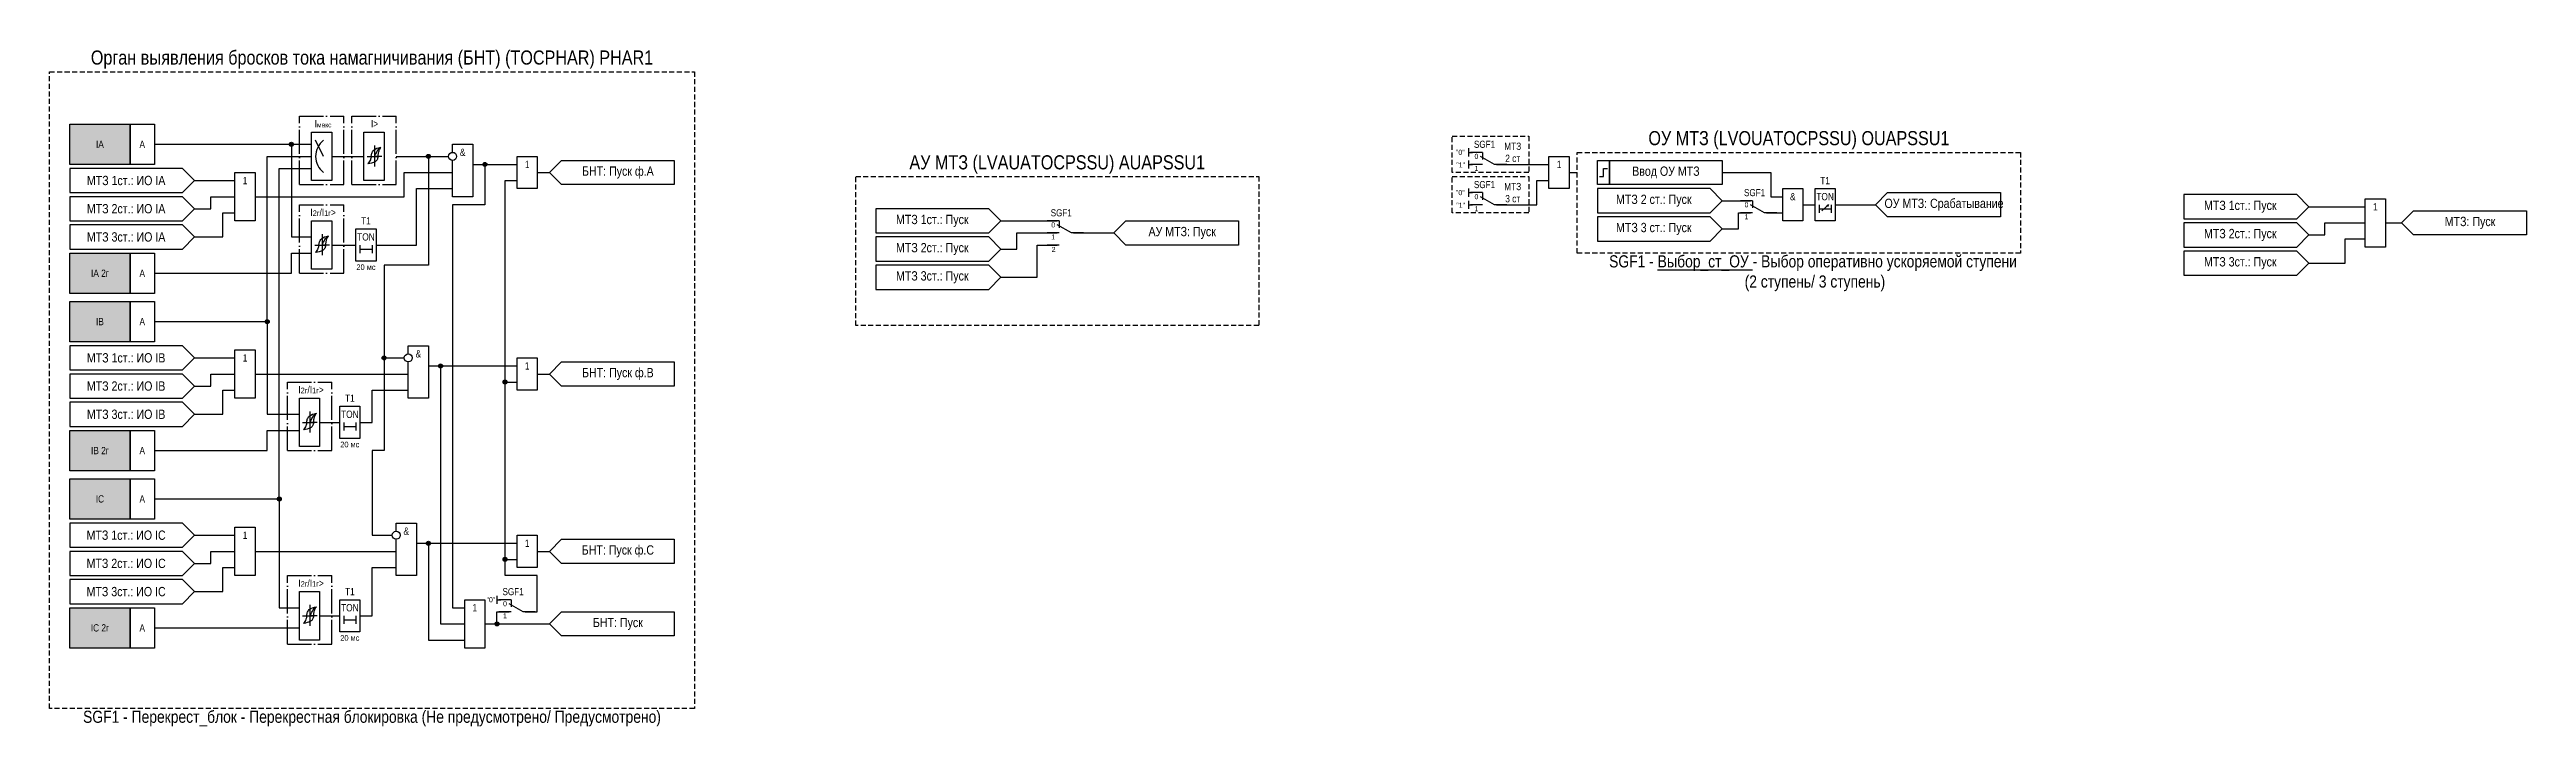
# Model space of a CAD drawing. Header units: millimetres. Extents: x -60 to 2170, y -116 to 657.
# Drawn here: x 1555 to 2170, y 471 to 639 of the extents above; entities that cross this region are included whole.
import ezdxf
from ezdxf.enums import TextEntityAlignment as Align

# ---------------------------------------------------------------- set-up
doc = ezdxf.new("R2010")
doc.units = ezdxf.units.MM
doc.linetypes.add('ACAD_ISO04W100', pattern=[30, 24, -3, 0, -3])
doc.linetypes.add('штриховая2', pattern=[0.375, 0.25, -0.125])
doc.layers.add('TEXT', color=7, linetype='Continuous', lineweight=25)
doc.layers.add('Основная', color=7, linetype='Continuous')
doc.styles.add('1.8_Gost_RD', font='ARIALN.TTF', dxfattribs={"height": 1.8})
doc.styles.add('2.5_Gost_RD', font='ARIALN.TTF', dxfattribs={"height": 2.5})
doc.styles.add('3.5_Gost_RD', font='ARIALN.TTF', dxfattribs={"height": 3.5})
doc.styles.add('Вывод', font='ARIALN.TTF', dxfattribs={"height": 2.5})
doc.styles.add('Компонент', font='ARIALN.TTF', dxfattribs={"height": 3.5})

msp = doc.modelspace()

# ---------------------------------------------------------------- texts
at = {"color": 30, "ltscale": 100, "attachment_point": 5}
for s, insert, char_height, width, style in [('Орган выявления бросков тока намагничивания (БНТ) (TOCPHAR) {\\C6;PHAR1}', (1635, 636), 3.5, 160, '3.5_Gost_RD'), ('МТЗ\\P2 ст', (1918, 613), 1.8, 8, '2.5_Gost_RD'), ('\\pt108.5;ОУ МТЗ (LVОUATOCPSSU) {\\C6;ОUAPSSU1}', (1989, 616), 3.5, 110, '3.5_Gost_RD'), ('\\pt108.5;АУ МТЗ (LVAUATOCPSSU) {\\C6;AUAPSSU1}', (1805, 610), 3.5, 100, '3.5_Gost_RD'), ('МТЗ\\P3 ст', (1918, 603), 1.8, 8, '2.5_Gost_RD'), ('SGF1 - {\\LВыбор_ст_ОУ} - Выбор оперативно ускоряемой ступени \\P^I(2 ступень/ 3 ступень)', (1992.5, 583), 3, 117, '3.5_Gost_RD'), ('SGF1 - Перекрест_блок - Перекрестная блокировка^I(Не предусмотрено/ Предусмотрено)', (1635, 472.5), 3, 160, '3.5_Gost_RD')]:
    msp.add_mtext(s, dxfattribs=dict(at, insert=insert, char_height=char_height, width=width, style=style))
at = {"color": 7, "ltscale": 100, "char_height": 1.8, "attachment_point": 1, "style": '1.8_Gost_RD'}
for s, insert in [('\\pi2.78586;I{\\H0.66667x;макс}', (1618, 621)), ('\\pi4.7676;I>', (1630, 621)), ('\\pi2.71685;I{\\H0.77778x;2г\\H1.28571x;/I\\H0.77778x;1г\\H1.28571x;>}', (1617, 599)), ('\\pi2.71685;I{\\H0.77778x;2г\\H1.28571x;/I\\H0.77778x;1г\\H1.28571x;>}', (1614, 555)), ('\\pi2.71685;I{\\H0.77778x;2г\\H1.28571x;/I\\H0.77778x;1г\\H1.28571x;>}', (1614, 507))]:
    msp.add_mtext_dynamic_manual_height_columns(s, width=11, gutter_width=17.5, heights=[0], dxfattribs=dict(at, insert=insert))
at = {"ltscale": 100, "attachment_point": 5}
for s, insert, char_height, width, style in [('IA', (1567.5, 615), 1.8, 15, '1.8_Gost_RD'), ('А ', (1578, 615), 1.8, 6, '1.8_Gost_RD'), ('&', (1657.5, 613), 1.8, 5, '2.5_Gost_RD'), ('1', (1673.5, 610), 1.8, 5, '2.5_Gost_RD'), ('БНТ: Пуск ф.А', (1696, 608), 2.3, 28, '2.5_Gost_RD'), ('1', (1603.5, 606), 1.8, 5, '2.5_Gost_RD'), ('&', (1987.5, 602), 1.8, 5, '2.5_Gost_RD'), ('TON', (1995.5, 602), 1.8, 5, '2.5_Gost_RD'), ('T1', (1995.5, 606), 1.8, 5, '2.5_Gost_RD'), ('T1', (1633.5, 596), 1.8, 5, '2.5_Gost_RD'), ('ОУ МТЗ: Срабатывание', (2025, 600), 2.3, 28, '2.5_Gost_RD'), ('1', (2132, 599.5), 1.8, 5, '2.5_Gost_RD'), ('МТЗ: Пуск', (2155.5, 595.5), 2.3, 28, '2.5_Gost_RD'), ('TON', (1633.5, 592), 1.8, 5, '2.5_Gost_RD'), ('АУ МТЗ: Пуск', (1836, 593), 2.3, 28, '2.5_Gost_RD'), ('IA 2г', (1567.5, 583), 1.8, 15, '1.8_Gost_RD'), ('А ', (1578, 583), 1.8, 6, '1.8_Gost_RD'), ('20 мс', (1633.5, 584.5), 1.4, 5, '2.5_Gost_RD'), ('IB', (1567.5, 571), 1.8, 15, '1.8_Gost_RD'), ('А ', (1578, 571), 1.8, 6, '1.8_Gost_RD'), ('1', (1603.5, 562), 1.8, 5, '2.5_Gost_RD'), ('&', (1646.5, 563), 1.8, 5, '2.5_Gost_RD'), ('1', (1673.5, 560), 1.8, 5, '2.5_Gost_RD'), ('БНТ: Пуск ф.В', (1696, 558), 2.3, 28, '2.5_Gost_RD'), ('TON', (1629.5, 548), 1.8, 5, '2.5_Gost_RD'), ('T1', (1629.5, 552), 1.8, 5, '2.5_Gost_RD'), ('20 мс', (1629.5, 540.5), 1.4, 5, '2.5_Gost_RD'), ('IB 2г', (1567.5, 539), 1.8, 15, '1.8_Gost_RD'), ('А ', (1578, 539), 1.8, 6, '1.8_Gost_RD'), ('IC', (1567.5, 527), 1.8, 15, '1.8_Gost_RD'), ('А ', (1578, 527), 1.8, 6, '1.8_Gost_RD'), ('1', (1603.5, 518), 1.8, 5, '2.5_Gost_RD'), ('&', (1643.5, 519), 1.8, 5, '2.5_Gost_RD'), ('1', (1673.5, 516), 1.8, 5, '2.5_Gost_RD'), ('БНТ: Пуск ф.С', (1696, 514), 2.3, 28, '2.5_Gost_RD'), ('T1', (1629.5, 504), 1.8, 5, '2.5_Gost_RD'), ('TON', (1629.5, 500), 1.8, 5, '2.5_Gost_RD'), ('1', (1660.5, 500), 1.8, 5, '2.5_Gost_RD'), ('IC 2г', (1567.5, 495), 1.8, 15, '1.8_Gost_RD'), ('А ', (1578, 495), 1.8, 6, '1.8_Gost_RD'), ('20 мс', (1629.5, 492.5), 1.4, 5, '2.5_Gost_RD'), ('БНТ: Пуск', (1696, 496), 2.3, 28, '2.5_Gost_RD')]:
    msp.add_mtext(s, dxfattribs=dict(at, insert=insert, char_height=char_height, width=width, style=style))
at = {"color": 6, "ltscale": 100, "char_height": 1.25, "attachment_point": 1, "style": '3.5_Gost_RD'}
for insert in [(1904, 610.5), (1904, 600.5)]:
    msp.add_mtext_dynamic_manual_height_columns('"1"', width=2, gutter_width=17.5, heights=[0], dxfattribs=dict(at, insert=insert))
at = {"color": 6, "ltscale": 100, "insert": (1929.5, 610), "char_height": 1.8, "width": 5, "attachment_point": 5, "style": '2.5_Gost_RD'}
msp.add_mtext('1', dxfattribs=at)
at = {"ltscale": 100, "insert": (1803.63, 589.53), "char_height": 1.25, "attachment_point": 1, "style": '3.5_Gost_RD'}
msp.add_mtext_dynamic_manual_height_columns('2', width=2, gutter_width=17.5, heights=[0], dxfattribs=at)
at = {"layer": 'TEXT', "ltscale": 100, "char_height": 2.3, "width": 28, "attachment_point": 5, "style": '2.5_Gost_RD'}
for s, insert in [('Ввод ОУ МТЗ', (1956, 608)), ('МТЗ 1ст.: ИО IА', (1574, 606)), ('МТЗ 2 ст.: Пуск', (1953, 601)), ('МТЗ 2ст.: ИО IА', (1574, 599)), ('МТЗ 1ст.: Пуск', (1774, 596)), ('МТЗ 1ст.: Пуск', (2098.5, 599.5)), ('МТЗ 3ст.: ИО IА', (1574, 592)), ('МТЗ 2ст.: Пуск', (1774, 589)), ('МТЗ 3 ст.: Пуск', (1953, 594)), ('МТЗ 2ст.: Пуск', (2098.5, 592.5)), ('МТЗ 3ст.: Пуск', (2098.5, 585.5)), ('МТЗ 3ст.: Пуск', (1774, 582)), ('МТЗ 1ст.: ИО IB', (1574, 562)), ('МТЗ 2ст.: ИО IB', (1574, 555)), ('МТЗ 3ст.: ИО IB', (1574, 548)), ('МТЗ 1ст.: ИО IC', (1574, 518)), ('МТЗ 2ст.: ИО IC', (1574, 511)), ('МТЗ 3ст.: ИО IC', (1574, 504))]:
    msp.add_mtext(s, dxfattribs=dict(at, insert=insert))

# ---------------------------------------------------------------- blocks, each defined once
blk = doc.blocks.new('*U892')
at = {"layer": 'Основная', "linetype": 'ACAD_ISO04W100', "ltscale": 0.25}
for p, q in [((0, 0), (11, 0)), ((0, -17), (0, 0)), ((11, -17), (11, 0)), ((0, -17), (11, -17))]:
    blk.add_line(p, q, dxfattribs=at)
at = {"layer": 'Основная', "style": 'Компонент'}
blk.add_attdef('ОУ', text='', height=3.5, dxfattribs=at).set_placement((11, 0), align=Align.MIDDLE_CENTER)
blk = doc.blocks.new('Точка')
at = {"ltscale": 100}
h = blk.add_hatch(color=256, dxfattribs=at)
h.dxf.hatch_style = 1
edge = h.paths.add_edge_path()
edge.add_arc((0, 0), 0.5, 0, 360)
blk.add_circle((0, 0), 0.5, dxfattribs=at)
blk = doc.blocks.new('*U958')
at = {"layer": 'Основная', "color": 0}
blk.add_line((0, 0), (7, 4), dxfattribs=at)
at = {"layer": 'Основная', "ltscale": 0.35}
blk.add_line((6, 6), (6, 2.5), dxfattribs=at)
blk = doc.blocks.new('*U1036')
at = {"layer": 'Основная', "color": 0}
for p, q in [((-3, 6), (-9, 6)), ((-3, 0), (-9, 0)), ((9, 0), (3, 0))]:
    blk.add_line(p, q, dxfattribs=at)
at = {"layer": 'Основная', "ltscale": 0.25, "xscale": -1}
blk.add_blockref('*U958', (3, 0), dxfattribs=at)
at = {"layer": 'Основная'}
for tag, height, style, p in [('В1', 2.5, 'Вывод', (-13, 6)), ('В2', 2.5, 'Вывод', (-6, 4)), ('ОУ', 3.5, 'Компонент', (-2, 10)), ('В3', 2.5, 'Вывод', (-6, -2))]:
    blk.add_attdef(tag, text='', height=height, dxfattribs=dict(at, style=style)).set_placement(p, align=Align.MIDDLE_CENTER)
blk = doc.blocks.new('*U985')
at = {"layer": 'Основная', "color": 0}
for p, q in [((-3, 6), (-9, 6)), ((-3, 0), (-9, 0)), ((9, 0), (3, 0))]:
    blk.add_line(p, q, dxfattribs=at)
at = {"layer": 'Основная', "ltscale": 0.25, "xscale": -1}
blk.add_blockref('*U958', (3, 0), dxfattribs=at)
at = {"layer": 'Основная'}
for tag, height, style, p in [('В1', 2.5, 'Вывод', (-14, 6)), ('В2', 2.5, 'Вывод', (-6, 4)), ('ОУ', 3.5, 'Компонент', (-2, 10)), ('В3', 2.5, 'Вывод', (-6, -2))]:
    blk.add_attdef(tag, text='', height=height, dxfattribs=dict(at, style=style)).set_placement(p, align=Align.MIDDLE_CENTER)

# ---------------------------------------------------------------- hatches: boundary and pattern name
at = {"ltscale": 100, "true_color": 0xef8637}
h = msp.add_hatch(color=30, dxfattribs=at)
h.dxf.hatch_style = 1
h.paths.add_polyline_path([(1560, 620), (1575, 620), (1575, 610), (1560, 610)])
h = msp.add_hatch(color=30, dxfattribs=at)
h.dxf.hatch_style = 1
h.paths.add_polyline_path([(1560, 588), (1575, 588), (1575, 578), (1560, 578)])
h = msp.add_hatch(color=30, dxfattribs=at)
h.dxf.hatch_style = 1
h.paths.add_polyline_path([(1560, 576), (1575, 576), (1575, 566), (1560, 566)])
h = msp.add_hatch(color=30, dxfattribs=at)
h.dxf.hatch_style = 1
h.paths.add_polyline_path([(1560, 544), (1575, 544), (1575, 534), (1560, 534)])
h = msp.add_hatch(color=30, dxfattribs=at)
h.dxf.hatch_style = 1
h.paths.add_polyline_path([(1560, 532), (1575, 532), (1575, 522), (1560, 522)])
h = msp.add_hatch(color=30, dxfattribs=at)
h.dxf.hatch_style = 1
h.paths.add_polyline_path([(1560, 500), (1575, 500), (1575, 490), (1560, 490)])

# ---------------------------------------------------------------- linework, layer by layer
at = {"ltscale": 100}
for p, q in [((1623, 612), (1621, 616)), ((1636, 590), (1636, 590)), ((1805.5, 590), (1802.5, 590)), ((1632, 546), (1632, 546)), ((1632, 498), (1632, 498)), ((1666, 503), (1666, 501)), ((1666, 502), (1667, 502))]:
    msp.add_line(p, q, dxfattribs=at)
for p, q in [((1635.6, 614.72), (1635.6, 609.52)), ((1622.6, 592.72), (1622.6, 587.52)), ((1619.6, 548.72), (1619.6, 543.52)), ((1619.6, 500.72), (1619.6, 495.52))]:
    msp.add_line(p, q)
at = {"color": 7, "ltscale": 100}
for p, q in [((1633.79, 612), (1635.6, 612)), ((1634.81, 612), (1636.49, 612)), ((1637.42, 612), (1635.6, 612)), ((1994.7, 598.46), (1996.37, 599.95)), ((1996.37, 599.95), (1995.85, 599.73)), ((1996.37, 599.95), (1996.11, 599.48)), ((1620.79, 590), (1622.6, 590)), ((1621.81, 590), (1623.49, 590)), ((1624.42, 590), (1622.6, 590)), ((1617.79, 546), (1619.6, 546)), ((1618.81, 546), (1620.49, 546)), ((1621.42, 546), (1619.6, 546)), ((1617.79, 498), (1619.6, 498)), ((1618.81, 498), (1620.49, 498)), ((1621.42, 498), (1619.6, 498))]:
    msp.add_line(p, q, dxfattribs=at)
at = {"color": 6, "ltscale": 100}
for p, q in [((1907, 614), (1907, 612)), ((1907, 613), (1908, 613)), ((1907, 611), (1907, 609)), ((1907, 610), (1908, 610)), ((1907, 604), (1907, 602)), ((1907, 603), (1908, 603)), ((1907, 601), (1907, 599)), ((1907, 600), (1908, 600))]:
    msp.add_line(p, q, dxfattribs=at)
at = {"linetype": 'штриховая2', "ltscale": 5}
for points in [[(1555, 633), (1715, 633), (1715, 475), (1555, 475)], [(1934, 613), (2044, 613), (2044, 588), (1934, 588)], [(1755, 607), (1855, 607), (1855, 570), (1755, 570)]]:
    msp.add_lwpolyline(points, close=True, dxfattribs=at)
at = {"ltscale": 100}
for points in [[(1560, 620), (1575, 620), (1575, 610), (1560, 610)], [(1575, 620), (1581, 620), (1581, 610), (1575, 610)], [(1620, 618), (1625, 618), (1625, 606), (1620, 606)], [(1633, 618), (1638, 618), (1638, 606), (1633, 606)], [(1671, 612), (1676, 612), (1676, 604), (1671, 604)], [(1710, 611), (1710, 605), (1682, 605), (1679, 608), (1682, 611)], [(1939, 611), (1942, 611), (1942, 605), (1939, 605)], [(1942, 611), (1970, 611), (1970, 605), (1942, 605)], [(1601, 608), (1606, 608), (1606, 596), (1601, 596)], [(1985, 604), (1990, 604), (1990, 596), (1985, 596)], [(1993, 604), (1998, 604), (1998, 596), (1993, 596)], [(2039, 603), (2039, 597), (2011, 597), (2008, 600), (2011, 603)], [(2129.5, 601.5), (2134.5, 601.5), (2134.5, 589.5), (2129.5, 589.5)], [(2169.5, 598.5), (2169.5, 592.5), (2141.5, 592.5), (2138.5, 595.5), (2141.5, 598.5)], [(1620, 596), (1625, 596), (1625, 584), (1620, 584)], [(1631, 594), (1636, 594), (1636, 586), (1631, 586)], [(1850, 596), (1850, 590), (1822, 590), (1819, 593), (1822, 596)], [(1560, 588), (1575, 588), (1575, 578), (1560, 578)], [(1575, 588), (1581, 588), (1581, 578), (1575, 578)], [(1560, 576), (1575, 576), (1575, 566), (1560, 566)], [(1575, 576), (1581, 576), (1581, 566), (1575, 566)], [(1601, 564), (1606, 564), (1606, 552), (1601, 552)], [(1671, 562), (1676, 562), (1676, 554), (1671, 554)], [(1710, 561), (1710, 555), (1682, 555), (1679, 558), (1682, 561)], [(1617, 552), (1622, 552), (1622, 540), (1617, 540)], [(1627, 550), (1632, 550), (1632, 542), (1627, 542)], [(1560, 544), (1575, 544), (1575, 534), (1560, 534)], [(1575, 544), (1581, 544), (1581, 534), (1575, 534)], [(1560, 532), (1575, 532), (1575, 522), (1560, 522)], [(1575, 532), (1581, 532), (1581, 522), (1575, 522)], [(1601, 520), (1606, 520), (1606, 508), (1601, 508)], [(1671, 518), (1676, 518), (1676, 510), (1671, 510)], [(1710, 517), (1710, 511), (1682, 511), (1679, 514), (1682, 517)], [(1617, 504), (1622, 504), (1622, 492), (1617, 492)], [(1560, 500), (1575, 500), (1575, 490), (1560, 490)], [(1575, 500), (1581, 500), (1581, 490), (1575, 490)], [(1627, 502), (1632, 502), (1632, 494), (1627, 494)], [(1658, 502), (1663, 502), (1663, 490), (1658, 490)], [(1710, 499), (1710, 493), (1682, 493), (1679, 496), (1682, 499)]]:
    msp.add_lwpolyline(points, close=True, dxfattribs=at)
for points in [[(1581, 615), (1620, 615)], [(1581, 615), (1615, 615), (1615, 592), (1620, 592)], [(1655, 613), (1655, 615), (1660, 615), (1660, 602), (1655, 602), (1655, 611)], [(1591, 606), (1588, 609), (1560, 609), (1560, 603), (1588, 603), (1591, 606)], [(1581, 571), (1609, 571), (1609, 612), (1620, 612)], [(1581, 527), (1612, 527), (1612, 609), (1620, 609)], [(1625, 612), (1633, 612)], [(1641, 612), (1649, 612), (1649, 585), (1638, 585), (1638, 539), (1635, 539), (1635, 518), (1640, 518)], [(1641, 612), (1649, 612), (1649, 585), (1638, 585), (1638, 562), (1643, 562)], [(1641, 612), (1654, 612)], [(1660, 610), (1663, 610), (1663, 600), (1655, 600), (1655, 500), (1658, 500)], [(1660, 610), (1671, 610)], [(1591, 606), (1601, 606)], [(1606, 602), (1643, 602), (1643, 608), (1655, 608)], [(1636, 590), (1646, 590), (1646, 604), (1655, 604)], [(1673, 499), (1676, 499), (1676, 508), (1668, 508), (1668, 606), (1671, 606)], [(1676, 608), (1679, 608)], [(1970, 601), (1967, 604), (1939, 604), (1939, 598), (1967, 598), (1970, 601)], [(1970, 608), (1982, 608), (1982, 602), (1985, 602)], [(2115.5, 599.5), (2112.5, 602.5), (2084.5, 602.5), (2084.5, 596.5), (2112.5, 596.5), (2115.5, 599.5)], [(1591, 599), (1588, 602), (1560, 602), (1560, 596), (1588, 596), (1591, 599)], [(1591, 599), (1595, 599), (1595, 602), (1601, 602)], [(1591, 592), (1598, 592), (1598, 598), (1601, 598)], [(1791, 596), (1788, 599), (1760, 599), (1760, 593), (1788, 593), (1791, 596)], [(1970, 594), (1967, 597), (1939, 597), (1939, 591), (1967, 591), (1970, 594)], [(1970, 601), (1977, 601)], [(1970, 594), (1974, 594), (1974, 598), (1977, 598)], [(1981, 598), (1985, 598)], [(1990, 600), (1993, 600)], [(1994, 600), (1994, 598)], [(1994, 599), (1997, 599)], [(1997, 600), (1997, 598)], [(1998, 600), (2008, 600)], [(2115.5, 599.5), (2129.5, 599.5)], [(1591, 592), (1588, 595), (1560, 595), (1560, 589), (1588, 589), (1591, 592)], [(1625, 590), (1631, 590)], [(1632, 590), (1632, 588)], [(1635, 590), (1635, 588)], [(1791, 589), (1788, 592), (1760, 592), (1760, 586), (1788, 586), (1791, 589)], [(1791, 596), (1805, 596)], [(1791, 589), (1795, 589), (1795, 593), (1805, 593)], [(1791, 582), (1800, 582), (1800, 590), (1805, 590)], [(1809, 593), (1819, 593)], [(2115.5, 592.5), (2112.5, 595.5), (2084.5, 595.5), (2084.5, 589.5), (2112.5, 589.5), (2115.5, 592.5)], [(2115.5, 592.5), (2119.5, 592.5), (2119.5, 595.5), (2129.5, 595.5)], [(2115.5, 585.5), (2124.5, 585.5), (2124.5, 591.5), (2129.5, 591.5)], [(2134.5, 595.5), (2138.5, 595.5)], [(1581, 583), (1615, 583), (1615, 588), (1620, 588)], [(1632, 589), (1635, 589)], [(1791, 582), (1788, 585), (1760, 585), (1760, 579), (1788, 579), (1791, 582)], [(2115.5, 585.5), (2112.5, 588.5), (2084.5, 588.5), (2084.5, 582.5), (2112.5, 582.5), (2115.5, 585.5)], [(1581, 571), (1609, 571), (1609, 548), (1617, 548)], [(1591, 562), (1588, 565), (1560, 565), (1560, 559), (1588, 559), (1591, 562)], [(1591, 562), (1601, 562)], [(1644, 563), (1644, 565), (1649, 565), (1649, 552), (1644, 552), (1644, 561)], [(1649, 560), (1671, 560)], [(1649, 560), (1652, 560), (1652, 496), (1658, 496)], [(1591, 555), (1588, 558), (1560, 558), (1560, 552), (1588, 552), (1591, 555)], [(1591, 555), (1595, 555), (1595, 558), (1601, 558)], [(1591, 548), (1598, 548), (1598, 554), (1601, 554)], [(1606, 558), (1644, 558)], [(1632, 546), (1635, 546), (1635, 554), (1644, 554)], [(1673, 499), (1676, 499), (1676, 508), (1668, 508), (1668, 556), (1671, 556)], [(1676, 558), (1679, 558)], [(1591, 548), (1588, 551), (1560, 551), (1560, 545), (1588, 545), (1591, 548)], [(1581, 539), (1609, 539), (1609, 544), (1617, 544)], [(1622, 546), (1627, 546)], [(1628, 546), (1628, 544)], [(1628, 545), (1631, 545)], [(1631, 546), (1631, 544)], [(1581, 527), (1612, 527), (1612, 500), (1617, 500)], [(1591, 518), (1588, 521), (1560, 521), (1560, 515), (1588, 515), (1591, 518)], [(1591, 518), (1601, 518)], [(1641, 519), (1641, 521), (1646, 521), (1646, 508), (1641, 508), (1641, 517)], [(1591, 511), (1588, 514), (1560, 514), (1560, 508), (1588, 508), (1591, 511)], [(1591, 511), (1595, 511), (1595, 514), (1601, 514)], [(1606, 514), (1641, 514)], [(1646, 516), (1671, 516)], [(1646, 516), (1649, 516), (1649, 492), (1658, 492)], [(1673, 499), (1676, 499), (1676, 508), (1668, 508), (1668, 512), (1671, 512)], [(1676, 514), (1679, 514)], [(1591, 504), (1588, 507), (1560, 507), (1560, 501), (1588, 501), (1591, 504)], [(1591, 504), (1598, 504), (1598, 510), (1601, 510)], [(1632, 498), (1635, 498), (1635, 510), (1641, 510)], [(1622, 498), (1627, 498)], [(1628, 498), (1628, 496)], [(1631, 498), (1631, 496)], [(1663, 496), (1666, 496), (1666, 499), (1669, 499)], [(1581, 495), (1617, 495)], [(1628, 497), (1631, 497)], [(1663, 496), (1679, 496)]]:
    msp.add_lwpolyline(points, dxfattribs=at)
at = {"color": 6, "linetype": 'штриховая2', "ltscale": 5}
for points in [[(1903, 617), (1922, 617), (1922, 608), (1903, 608)], [(1903, 607), (1922, 607), (1922, 598), (1903, 598)]]:
    msp.add_lwpolyline(points, close=True, dxfattribs=at)
at = {"color": 6, "ltscale": 100}
for points in [[(1914, 610), (1927, 610)], [(1914, 600), (1924, 600), (1924, 606), (1927, 606)], [(1932, 608), (1934, 608)]]:
    msp.add_lwpolyline(points, dxfattribs=at)
msp.add_lwpolyline([(1927, 612), (1932, 612), (1932, 604), (1927, 604)], close=True, dxfattribs=at)
at = {"lineweight": 30, "ltscale": 100}
msp.add_lwpolyline([(1939.5, 607), (1940.5, 607), (1940.5, 609), (1941.5, 609)], dxfattribs=at)
at = {"ltscale": 100}
for centre in [(1655, 612), (1644, 562), (1641, 518)]:
    msp.add_circle(centre, 1, dxfattribs=at)
at = {"color": 7, "ltscale": 100}
msp.add_arc((1626, 612), 5, 126.8699, 233.1301, dxfattribs=at)
for points in [[(1634.8, 611.92), (1634.6, 611.13), (1634, 610.12)], [(1636.48, 611.92), (1636.25, 611.13), (1635.76, 610.67), (1634, 610.12)], [(1634.8, 611.92), (1634.95, 612.71), (1635.44, 613.54), (1637.2, 614.26)], [(1635.6, 612), (1636, 612.72), (1636.47, 613.6), (1637.2, 614.26)], [(1636.48, 611.92), (1636.6, 612.71), (1636.81, 613.54), (1637.2, 614.26)], [(1621.8, 589.92), (1621.6, 589.13), (1621, 588.12)], [(1623.48, 589.92), (1623.25, 589.13), (1622.76, 588.67), (1621, 588.12)], [(1621.8, 589.92), (1621.95, 590.71), (1622.44, 591.54), (1624.2, 592.26)], [(1622.6, 590), (1623, 590.72), (1623.47, 591.6), (1624.2, 592.26)], [(1623.48, 589.92), (1623.6, 590.71), (1623.81, 591.54), (1624.2, 592.26)], [(1618.8, 545.92), (1618.95, 546.71), (1619.44, 547.54), (1621.2, 548.26)], [(1619.6, 546), (1620, 546.72), (1620.47, 547.6), (1621.2, 548.26)], [(1620.48, 545.92), (1620.6, 546.71), (1620.81, 547.54), (1621.2, 548.26)], [(1618.8, 545.92), (1618.6, 545.13), (1618, 544.12)], [(1620.48, 545.92), (1620.25, 545.13), (1619.76, 544.67), (1618, 544.12)], [(1618.8, 497.92), (1618.6, 497.13), (1618, 496.12)], [(1620.48, 497.92), (1620.25, 497.13), (1619.76, 496.67), (1618, 496.12)], [(1618.8, 497.92), (1618.95, 498.71), (1619.44, 499.54), (1621.2, 500.26)], [(1619.6, 498), (1620, 498.72), (1620.47, 499.6), (1621.2, 500.26)], [(1620.48, 497.92), (1620.6, 498.71), (1620.81, 499.54), (1621.2, 500.26)]]:
    msp.add_spline(points, degree=3)
at = {"layer": 'Основная', "color": 0}
msp.add_line((1970, 594), (1970, 594), dxfattribs=at)

# ---------------------------------------------------------------- block references
at = {"ltscale": 100}
for p in [(1615, 615), (1649, 612), (1663, 610), (1609, 571), (1638, 562), (1652, 560), (1668, 556), (1612, 527), (1649, 516), (1668, 512), (1666, 496)]:
    msp.add_blockref('Точка', p, dxfattribs=at)
at = {"layer": 'Основная', "ltscale": 0.25}
for p in [(1617, 622), (1630, 622), (1617, 600), (1614, 556), (1614, 508)]:
    msp.add_blockref('*U892', p, dxfattribs=at)
at = {"layer": 'Основная', "color": 6, "ltscale": 0.25, "xscale": 0.5, "yscale": 0.5, "zscale": 0.5}
for p in [(1912, 610), (1912, 600)]:
    msp.add_blockref('*U985', p, dxfattribs=at).add_auto_attribs({'ОУ': 'SGF1', 'В1': '"0"', 'В2': '0', 'В3': '1'})
at = {"layer": 'Основная', "ltscale": 0.25}
ref = msp.add_blockref('*U985', (1979, 598), dxfattribs=dict(at, xscale=0.5, yscale=0.5, zscale=0.5))
ref.add_attrib('ОУ', 'SGF1', dxfattribs={"height": 1.75, "style": 'Компонент'}).set_placement((1978, 603), align=Align.MIDDLE_CENTER)
ref.add_attrib('В2', '0', dxfattribs={"height": 1.25, "style": 'Вывод'}).set_placement((1976, 600), align=Align.MIDDLE_CENTER)
ref.add_attrib('В3', '1', dxfattribs={"height": 1.25, "style": 'Вывод'}).set_placement((1976, 597), align=Align.MIDDLE_CENTER)
ref = msp.add_blockref('*U985', (1807, 593), dxfattribs=dict(at, xscale=0.5, yscale=0.5, zscale=0.5))
ref.add_attrib('ОУ', 'SGF1', dxfattribs={"height": 1.75, "style": 'Компонент'}).set_placement((1806, 598), align=Align.MIDDLE_CENTER)
ref.add_attrib('В2', '0', dxfattribs={"height": 1.25, "style": 'Вывод'}).set_placement((1804, 595), align=Align.MIDDLE_CENTER)
ref.add_attrib('В3', '1', dxfattribs={"height": 1.25, "style": 'Вывод'}).set_placement((1804, 592), align=Align.MIDDLE_CENTER)
at = {"layer": 'Основная', "ltscale": 0.25, "xscale": 0.5, "yscale": 0.5, "zscale": 0.5}
msp.add_blockref('*U1036', (1671, 499), dxfattribs=at).add_auto_attribs({'ОУ': 'SGF1', 'В1': '"0"', 'В2': '0', 'В3': '1'})

msp.set_redraw_order([(e.dxf.handle, doc.entitydb.next_handle()) for e in msp.query("TEXT MTEXT ATTDEF DIMENSION ARC_DIMENSION")])  # texts and dimensions are drawn at this point

doc.saveas('drawing.dxf')
